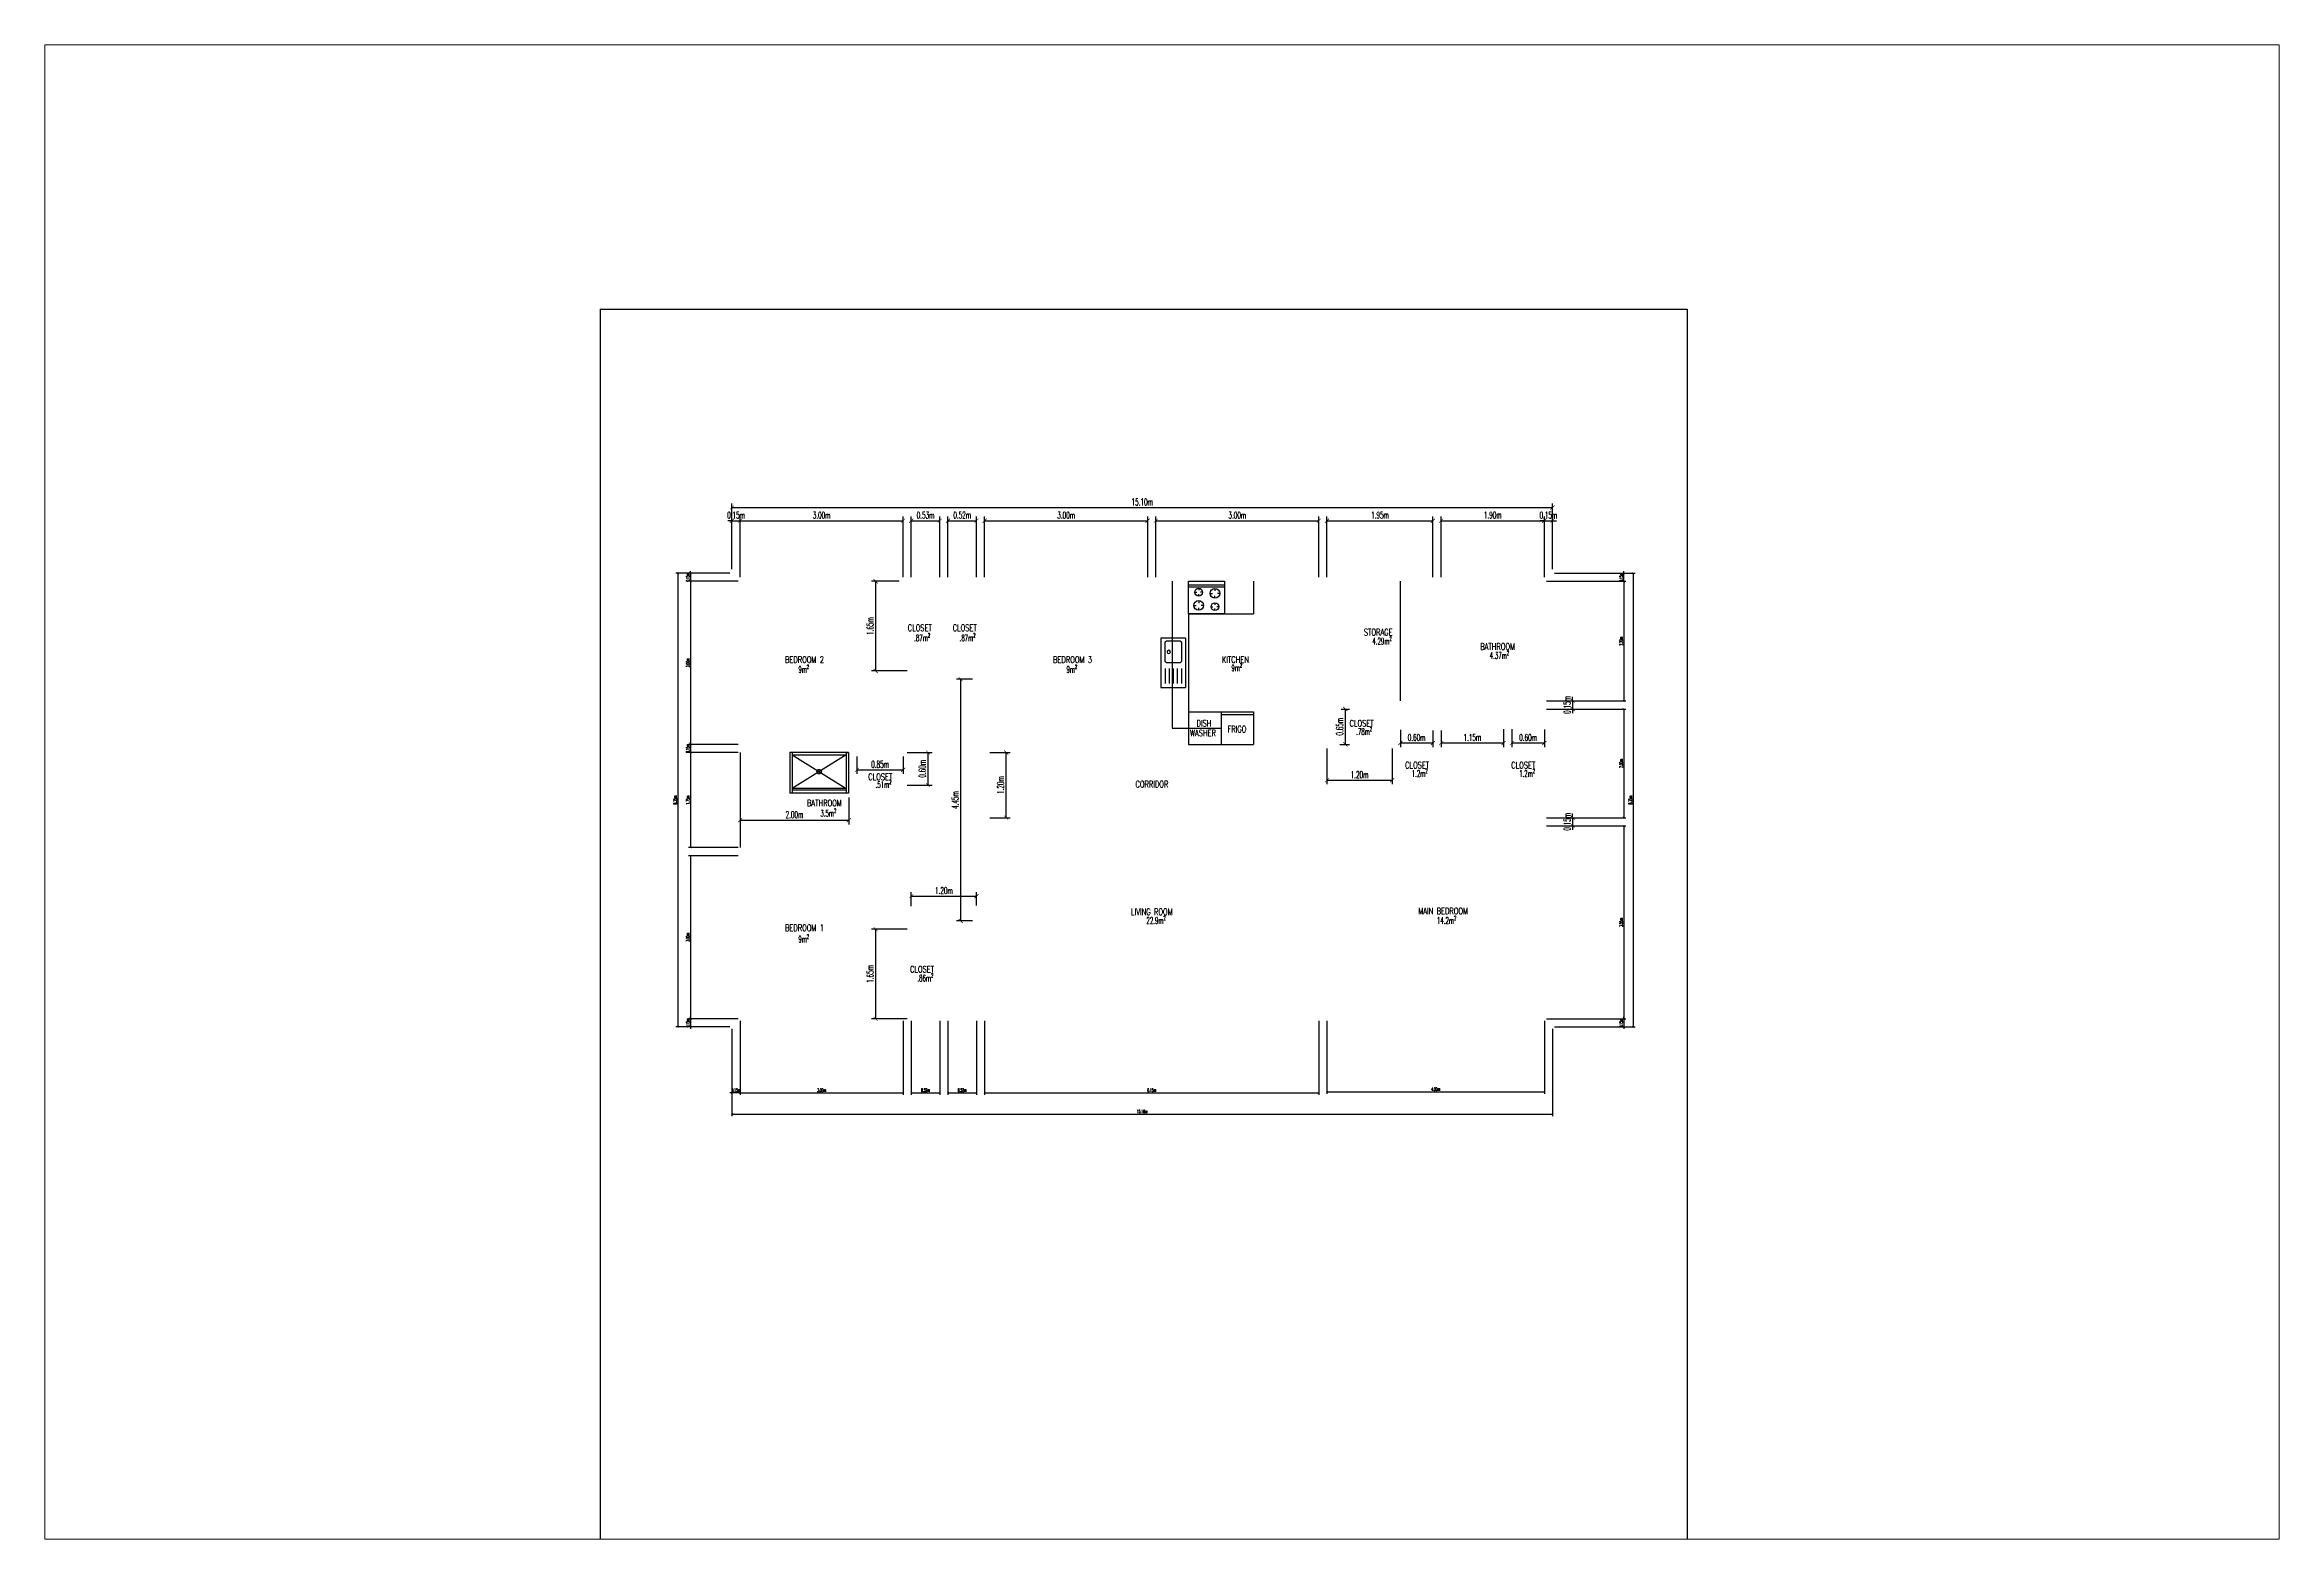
# Paper-space layout 'Work' of a CAD drawing. Header units: metres. Extents: x 0 to 822, y 4 to 554.
# The model-space entities are those that its viewports show. They can reach past a viewport. Long polylines and large blocks are cut down to what shows.
import ezdxf

# ---------------------------------------------------------------- set-up
doc = ezdxf.new("R2010")
doc.units = ezdxf.units.M
doc.header["$LTSCALE"] = 0.5
doc.linetypes.add('HIDDEN2', pattern=[4.7625, 3.175, -1.5875])
doc.layers.get('Defpoints').update_dxf_attribs({"color": 140})
for name, color, linetype, lineweight in [('A-Appl', 11, 'Continuous', 25), ('G-Anno-Dims', 151, 'Continuous', 25), ('P-Fixt', 131, 'Continuous', 25)]:
    doc.layers.add(name, color=color, linetype=linetype, lineweight=lineweight)
doc.layers.add('A-SKETCH', color=7, linetype='Continuous')
doc.styles.add('Annotative', font='romans.shx', dxfattribs={"width": 0.5})
doc.styles.add('Arch-Dim', font='romans.shx', dxfattribs={"width": 0.5})
doc.styles.get("Standard").update_dxf_attribs({"font": 'romans.shx', "width": 0.75})
doc.dimstyles.new('Annotative m', dxfattribs={"dimscale": 100, "dimtxt": 2.5, "dimasz": 1.5, "dimexe": 1.5, "dimexo": 1.5, "dimgap": 0.8, "dimtad": 1, "dimlfac": 0.001, "dimzin": 3, "dimdsep": 46, "dimtxsty": 'Arch-Dim', "dimblk": 'ARCHTICK', "dimcen": 2.5, "dimazin": 2, "dimtfac": 0.75, "dimtix": 1, "dimtmove": 2, "dimatfit": 3, "dimfxl": 1, "dimtolj": 1, "dimtzin": 0, "dimarcsym": 0})

psp = doc.layouts.new('Work')

msp = doc.modelspace()

# ---------------------------------------------------------------- texts
at = {"style": 'Annotative', "width": 0.75}
for s, p in [('CLOSET', (7859, 21500)), ('CLOSET', (8686, 21500)), ('STORAGE', (16253, 21420)), ('BEDROOM 2', (5600, 20916)), ('BEDROOM 3', (10533, 20916)), ('KITCHEN', (13639, 20916)), ('BATHROOM', (18393.944, 21156.004)), ('CLOSET', (15989, 19744.505)), ('CLOSET', (17011, 18974)), ('CLOSET', (18965, 18974)), ('CLOSET', (7132, 18760)), ('CORRIDOR', (12049, 18623)), ('BEDROOM 1', (5600, 15981)), ('LIVING ROOM', (11966, 16275)), ('MAIN BEDROOM', (17252, 16290)), ('CLOSET', (7901, 15218))]:
    msp.add_text(s, height=120, dxfattribs=at).set_placement(p)
at = {"width": 0.75}
msp.add_text('BATHROOM', height=120, dxfattribs=at).set_placement((6005.066, 18277.696))
at = {"char_height": 120, "attachment_point": 1, "style": 'Arch-Dim'}
for s, insert in [('.87m{\\H1.0833x;²}', (7978, 21444.495)), ('.87m{\\H1.0833x;²}', (8813, 21444.495)), ('4.29m{\\H1.0833x;²}', (16409, 21384.495)), ('4.37m{\\H1.0833x;²}', (18568.944, 21120.499)), ('9m{\\H1.0833x;²}', (5845, 20865.495)), ('9m{\\H1.0833x;²}', (10779, 20865.495)), ('9m{\\H1.0833x;²}', (13814, 20892)), ('.78m{\\H1.0833x;²}', (16111, 19721)), ('1.2m{\\H1.0833x;²}', (17133, 18950.495)), ('1.2m{\\H1.0833x;²}', (19110, 18950.495)), ('.51m{\\H1.0833x;²}', (7267, 18746.495)), ('3.5m{\\H1.0833x;²}', (6250.066, 18218.191)), ('22.9m{\\H1.0833x;²}', (12251, 16245.495)), ('14.2m{\\H1.0833x;²}', (17597, 16245.495)), ('9m{\\H1.0833x;²}', (5845, 15902.495)), ('.86m{\\H1.0833x;²}', (8036, 15186))]:
    msp.add_mtext_dynamic_manual_height_columns(s, width=234, gutter_width=1, heights=[0], dxfattribs=dict(at, insert=insert))
at = {"layer": 'A-Appl', "style": 'Annotative', "width": 0.75}
for s, p in [('DISH', (13173, 19745)), ('WASHER', (13052, 19566))]:
    msp.add_text(s, height=120, dxfattribs=at).set_placement(p)

# ---------------------------------------------------------------- blocks, each defined once
blk = doc.blocks.new('_ArchTick')
at = {"color": 0, "linetype": 'ByBlock', "const_width": 0.15}
blk.add_lwpolyline([(-0.5, -0.5), (0.5, 0.5)], dxfattribs=at)
blk = doc.blocks.new('*D9')
at = {"layer": 'Defpoints', "color": 0}
for p in [(18973.999511, 19771), (19573.999511, 19768), (18973.999511, 19441)]:
    blk.add_point(p, dxfattribs=at)
at = {"layer": 'G-Anno-Dims', "color": 0, "lineweight": -2}
for p, q in [((18973.999511, 19696), (18973.999511, 19366)), ((19573.999511, 19441), (18973.999511, 19441)), ((19573.999511, 19693), (19573.999511, 19366))]:
    blk.add_line(p, q, dxfattribs=at)
at = {"layer": 'G-Anno-Dims', "color": 0, "lineweight": -2, "xscale": 75, "yscale": 75, "zscale": 75, "rotation": 180}
blk.add_blockref('_ArchTick', (18973.999511, 19441), dxfattribs=at)
at = {"layer": 'G-Anno-Dims', "color": 0, "lineweight": -2, "xscale": 75, "yscale": 75, "zscale": 75}
blk.add_blockref('_ArchTick', (19573.999511, 19441), dxfattribs=at)
at = {"layer": 'G-Anno-Dims', "color": 0, "insert": (19273.999511, 19543.5), "char_height": 125, "attachment_point": 5, "style": 'Arch-Dim'}
blk.add_mtext('\\A1;0.60m', dxfattribs=at)
blk = doc.blocks.new('*D10')
at = {"layer": 'Defpoints', "color": 0}
for p in [(16923.999022, 19759), (17523.999022, 19749), (16923.999022, 19441)]:
    blk.add_point(p, dxfattribs=at)
at = {"layer": 'G-Anno-Dims', "color": 0, "lineweight": -2}
for p, q in [((16923.999022, 19684), (16923.999022, 19366)), ((17523.999022, 19441), (16923.999022, 19441)), ((17523.999022, 19674), (17523.999022, 19366))]:
    blk.add_line(p, q, dxfattribs=at)
at = {"layer": 'G-Anno-Dims', "color": 0, "lineweight": -2, "xscale": 75, "yscale": 75, "zscale": 75, "rotation": 180}
blk.add_blockref('_ArchTick', (16923.999022, 19441), dxfattribs=at)
at = {"layer": 'G-Anno-Dims', "color": 0, "lineweight": -2, "xscale": 75, "yscale": 75, "zscale": 75}
blk.add_blockref('_ArchTick', (17523.999022, 19441), dxfattribs=at)
at = {"layer": 'G-Anno-Dims', "color": 0, "insert": (17223.999022, 19543.5), "char_height": 125, "attachment_point": 5, "style": 'Arch-Dim'}
blk.add_mtext('\\A1;0.60m', dxfattribs=at)
blk = doc.blocks.new('*D11')
at = {"layer": 'Defpoints', "color": 0}
for p in [(17674, 19749), (18824, 19771), (17674, 19441)]:
    blk.add_point(p, dxfattribs=at)
at = {"layer": 'G-Anno-Dims', "color": 0, "lineweight": -2}
for p, q in [((17674, 19674), (17674, 19366)), ((18824, 19441), (17674, 19441)), ((18824, 19696), (18824, 19366))]:
    blk.add_line(p, q, dxfattribs=at)
at = {"layer": 'G-Anno-Dims', "color": 0, "lineweight": -2, "xscale": 75, "yscale": 75, "zscale": 75, "rotation": 180}
blk.add_blockref('_ArchTick', (17674, 19441), dxfattribs=at)
at = {"layer": 'G-Anno-Dims', "color": 0, "lineweight": -2, "xscale": 75, "yscale": 75, "zscale": 75}
blk.add_blockref('_ArchTick', (18824, 19441), dxfattribs=at)
at = {"layer": 'G-Anno-Dims', "color": 0, "insert": (18249, 19544), "char_height": 125, "attachment_point": 5, "style": 'Arch-Dim'}
blk.add_mtext('\\A1;1.15m', dxfattribs=at)
blk = doc.blocks.new('*D12')
at = {"layer": 'Defpoints', "color": 0}
for p in [(4774, 18517), (6774, 18517), (6774, 18020)]:
    blk.add_point(p, dxfattribs=at)
at = {"layer": 'G-Anno-Dims', "color": 0, "lineweight": -2}
for p, q in [((4774, 18442), (4774, 17945)), ((6774, 18442), (6774, 17945)), ((4774, 18020), (6774, 18020))]:
    blk.add_line(p, q, dxfattribs=at)
at = {"layer": 'G-Anno-Dims', "color": 0, "lineweight": -2, "xscale": 75, "yscale": 75, "zscale": 75, "rotation": 180}
blk.add_blockref('_ArchTick', (4774, 18020), dxfattribs=at)
at = {"layer": 'G-Anno-Dims', "color": 0, "lineweight": -2, "xscale": 75, "yscale": 75, "zscale": 75}
blk.add_blockref('_ArchTick', (6774, 18020), dxfattribs=at)
at = {"layer": 'G-Anno-Dims', "color": 0, "insert": (5774, 18122), "char_height": 125, "attachment_point": 5, "style": 'Arch-Dim'}
blk.add_mtext('\\A1;2.00m', dxfattribs=at)
blk = doc.blocks.new('*D13')
at = {"layer": 'Defpoints', "color": 0}
for p in [(6924, 19267), (7774, 19267), (7774, 18948)]:
    blk.add_point(p, dxfattribs=at)
at = {"layer": 'G-Anno-Dims', "color": 0, "lineweight": -2}
for p, q in [((6924, 19192), (6924, 18873)), ((6924, 18948), (7774, 18948)), ((7774, 19192), (7774, 18873))]:
    blk.add_line(p, q, dxfattribs=at)
at = {"layer": 'G-Anno-Dims', "color": 0, "lineweight": -2, "xscale": 75, "yscale": 75, "zscale": 75, "rotation": 180}
blk.add_blockref('_ArchTick', (6924, 18948), dxfattribs=at)
at = {"layer": 'G-Anno-Dims', "color": 0, "lineweight": -2, "xscale": 75, "yscale": 75, "zscale": 75}
blk.add_blockref('_ArchTick', (7774, 18948), dxfattribs=at)
at = {"layer": 'G-Anno-Dims', "color": 0, "insert": (7349, 19050), "char_height": 125, "attachment_point": 5, "style": 'Arch-Dim'}
blk.add_mtext('\\A1;0.85m', dxfattribs=at)
blk = doc.blocks.new('*D14')
at = {"layer": 'Defpoints', "color": 0}
for p in [(9124, 16624), (7924, 16367), (9124, 16378)]:
    blk.add_point(p, dxfattribs=at)
at = {"layer": 'G-Anno-Dims', "color": 0, "lineweight": -2}
for p, q in [((7924, 16442), (7924, 16699)), ((7924, 16624), (9124, 16624)), ((9124, 16453), (9124, 16699))]:
    blk.add_line(p, q, dxfattribs=at)
at = {"layer": 'G-Anno-Dims', "color": 0, "lineweight": -2, "xscale": 75, "yscale": 75, "zscale": 75, "rotation": 180}
blk.add_blockref('_ArchTick', (7924, 16624), dxfattribs=at)
at = {"layer": 'G-Anno-Dims', "color": 0, "lineweight": -2, "xscale": 75, "yscale": 75, "zscale": 75}
blk.add_blockref('_ArchTick', (9124, 16624), dxfattribs=at)
at = {"layer": 'G-Anno-Dims', "color": 0, "insert": (8524, 16727), "char_height": 125, "attachment_point": 5, "style": 'Arch-Dim'}
blk.add_mtext('\\A1;1.20m', dxfattribs=at)
blk = doc.blocks.new('*D15')
at = {"layer": 'Defpoints', "color": 0}
for p in [(7774, 22417), (7268, 20767), (7924, 20767)]:
    blk.add_point(p, dxfattribs=at)
at = {"layer": 'G-Anno-Dims', "color": 0, "lineweight": -2}
for p, q in [((7699, 22417), (7193, 22417)), ((7268, 22417), (7268, 20767)), ((7849, 20767), (7193, 20767))]:
    blk.add_line(p, q, dxfattribs=at)
at = {"layer": 'G-Anno-Dims', "color": 0, "lineweight": -2, "xscale": 75, "yscale": 75, "zscale": 75}
for p, rotation in [((7268, 22417), 90), ((7268, 20767), 270)]:
    blk.add_blockref('_ArchTick', p, dxfattribs=dict(at, rotation=rotation))
at = {"layer": 'G-Anno-Dims', "color": 0, "insert": (7165.5, 21592), "char_height": 125, "attachment_point": 5, "rotation": 90, "style": 'Arch-Dim'}
blk.add_mtext('\\A1;1.65m', dxfattribs=at)
blk = doc.blocks.new('*D16')
at = {"layer": 'Defpoints', "color": 0}
for p in [(9123.999511, 20617), (8832, 16167), (9123.999511, 16167)]:
    blk.add_point(p, dxfattribs=at)
at = {"layer": 'G-Anno-Dims', "color": 0, "lineweight": -2}
for p, q in [((9048.999511, 20617), (8757, 20617)), ((8832, 20617), (8832, 16167)), ((9048.999511, 16167), (8757, 16167))]:
    blk.add_line(p, q, dxfattribs=at)
at = {"layer": 'G-Anno-Dims', "color": 0, "lineweight": -2, "xscale": 75, "yscale": 75, "zscale": 75}
for p, rotation in [((8832, 20617), 90), ((8832, 16167), 270)]:
    blk.add_blockref('_ArchTick', p, dxfattribs=dict(at, rotation=rotation))
at = {"layer": 'G-Anno-Dims', "color": 0, "insert": (8729.5, 18392), "char_height": 125, "attachment_point": 5, "rotation": 90, "style": 'Arch-Dim'}
blk.add_mtext('\\A1;4.45m', dxfattribs=at)
blk = doc.blocks.new('*D17')
at = {"layer": 'Defpoints', "color": 0}
for p in [(7924, 16017), (7268, 14367), (7924, 14367)]:
    blk.add_point(p, dxfattribs=at)
at = {"layer": 'G-Anno-Dims', "color": 0, "lineweight": -2}
for p, q in [((7849, 16017), (7193, 16017)), ((7268, 16017), (7268, 14367)), ((7849, 14367), (7193, 14367))]:
    blk.add_line(p, q, dxfattribs=at)
at = {"layer": 'G-Anno-Dims', "color": 0, "lineweight": -2, "xscale": 75, "yscale": 75, "zscale": 75}
for p, rotation in [((7268, 16017), 90), ((7268, 14367), 270)]:
    blk.add_blockref('_ArchTick', p, dxfattribs=dict(at, rotation=rotation))
at = {"layer": 'G-Anno-Dims', "color": 0, "insert": (7165.5, 15192), "char_height": 125, "attachment_point": 5, "rotation": 90, "style": 'Arch-Dim'}
blk.add_mtext('\\A1;1.65m', dxfattribs=at)
blk = doc.blocks.new('*D18')
at = {"layer": 'Defpoints', "color": 0}
for p in [(7774, 19267), (7774, 18667), (8231, 18667)]:
    blk.add_point(p, dxfattribs=at)
at = {"layer": 'G-Anno-Dims', "color": 0, "lineweight": -2}
for p, q in [((7849, 19267), (8306, 19267)), ((8231, 19267), (8231, 18667)), ((7849, 18667), (8306, 18667))]:
    blk.add_line(p, q, dxfattribs=at)
at = {"layer": 'G-Anno-Dims', "color": 0, "lineweight": -2, "xscale": 75, "yscale": 75, "zscale": 75}
for p, rotation in [((8231, 19267), 90), ((8231, 18667), 270)]:
    blk.add_blockref('_ArchTick', p, dxfattribs=dict(at, rotation=rotation))
at = {"layer": 'G-Anno-Dims', "color": 0, "insert": (8128, 18967), "char_height": 125, "attachment_point": 5, "rotation": 90, "style": 'Arch-Dim'}
blk.add_mtext('\\A1;0.60m', dxfattribs=at)
blk = doc.blocks.new('*D19')
at = {"layer": 'Defpoints', "color": 0}
for p in [(15760, 20067), (15736, 19417), (15911, 19417)]:
    blk.add_point(p, dxfattribs=at)
at = {"layer": 'G-Anno-Dims', "color": 0, "lineweight": -2}
for p, q in [((15835, 20067), (15986, 20067)), ((15911, 20067), (15911, 19417)), ((15811, 19417), (15986, 19417))]:
    blk.add_line(p, q, dxfattribs=at)
at = {"layer": 'G-Anno-Dims', "color": 0, "lineweight": -2, "xscale": 75, "yscale": 75, "zscale": 75}
for p, rotation in [((15911, 20067), 90), ((15911, 19417), 270)]:
    blk.add_blockref('_ArchTick', p, dxfattribs=dict(at, rotation=rotation))
at = {"layer": 'G-Anno-Dims', "color": 0, "insert": (15808, 19742), "char_height": 125, "attachment_point": 5, "rotation": 90, "style": 'Arch-Dim'}
blk.add_mtext('\\A1;0.65m', dxfattribs=at)
blk = doc.blocks.new('*D20')
at = {"layer": 'Defpoints', "color": 0}
for p in [(15574, 19417), (16774, 19417), (16774, 18758)]:
    blk.add_point(p, dxfattribs=at)
at = {"layer": 'G-Anno-Dims', "color": 0, "lineweight": -2}
for p, q in [((15574, 19342), (15574, 18683)), ((16774, 19342), (16774, 18683)), ((15574, 18758), (16774, 18758))]:
    blk.add_line(p, q, dxfattribs=at)
at = {"layer": 'G-Anno-Dims', "color": 0, "lineweight": -2, "xscale": 75, "yscale": 75, "zscale": 75, "rotation": 180}
blk.add_blockref('_ArchTick', (15574, 18758), dxfattribs=at)
at = {"layer": 'G-Anno-Dims', "color": 0, "lineweight": -2, "xscale": 75, "yscale": 75, "zscale": 75}
blk.add_blockref('_ArchTick', (16774, 18758), dxfattribs=at)
at = {"layer": 'G-Anno-Dims', "color": 0, "insert": (16174, 18860), "char_height": 125, "attachment_point": 5, "style": 'Arch-Dim'}
blk.add_mtext('\\A1;1.20m', dxfattribs=at)
blk = doc.blocks.new('*D21')
at = {"layer": 'Defpoints', "color": 0}
for p in [(9295, 19267), (9670, 19267), (9295, 18067)]:
    blk.add_point(p, dxfattribs=at)
at = {"layer": 'G-Anno-Dims', "color": 0, "lineweight": -2}
for p, q in [((9370, 19267), (9745, 19267)), ((9670, 18067), (9670, 19267)), ((9370, 18067), (9745, 18067))]:
    blk.add_line(p, q, dxfattribs=at)
at = {"layer": 'G-Anno-Dims', "color": 0, "lineweight": -2, "xscale": 75, "yscale": 75, "zscale": 75}
for p, rotation in [((9670, 19267), 90), ((9670, 18067), 270)]:
    blk.add_blockref('_ArchTick', p, dxfattribs=dict(at, rotation=rotation))
at = {"layer": 'G-Anno-Dims', "color": 0, "insert": (9567, 18667), "char_height": 125, "attachment_point": 5, "rotation": 90, "style": 'Arch-Dim'}
blk.add_mtext('\\A1;1.20m', dxfattribs=at)
blk = doc.blocks.new('*D22')
at = {"layer": 'Defpoints', "color": 0}
for p in [(19724, 23774), (4624, 22567), (19724, 22567)]:
    blk.add_point(p, dxfattribs=at)
at = {"layer": 'G-Anno-Dims', "color": 0, "lineweight": -2}
for p, q in [((4624, 22642), (4624, 23849)), ((4624, 23774), (19724, 23774)), ((19724, 22642), (19724, 23849))]:
    blk.add_line(p, q, dxfattribs=at)
at = {"layer": 'G-Anno-Dims', "color": 0, "lineweight": -2, "xscale": 75, "yscale": 75, "zscale": 75, "rotation": 180}
blk.add_blockref('_ArchTick', (4624, 23774), dxfattribs=at)
at = {"layer": 'G-Anno-Dims', "color": 0, "lineweight": -2, "xscale": 75, "yscale": 75, "zscale": 75}
blk.add_blockref('_ArchTick', (19724, 23774), dxfattribs=at)
at = {"layer": 'G-Anno-Dims', "color": 0, "insert": (12174, 23877), "char_height": 125, "attachment_point": 5, "style": 'Arch-Dim'}
blk.add_mtext('\\A1;15.10m', dxfattribs=at)
blk = doc.blocks.new('*D23')
at = {"layer": 'Defpoints', "color": 0}
for p in [(4774, 23532), (4624, 22567), (4774, 22417)]:
    blk.add_point(p, dxfattribs=at)
at = {"layer": 'G-Anno-Dims', "color": 0, "lineweight": -2}
for p, q in [((4624, 23532), (4549, 23532)), ((4624, 22642), (4624, 23607)), ((4624, 23532), (4774, 23532)), ((4774, 22492), (4774, 23607)), ((4774, 23532), (4849, 23532))]:
    blk.add_line(p, q, dxfattribs=at)
at = {"layer": 'G-Anno-Dims', "color": 0, "lineweight": -2, "xscale": 75, "yscale": 75, "zscale": 75}
blk.add_blockref('_ArchTick', (4624, 23532), dxfattribs=at)
at = {"layer": 'G-Anno-Dims', "color": 0, "lineweight": -2, "xscale": 75, "yscale": 75, "zscale": 75, "rotation": 180}
blk.add_blockref('_ArchTick', (4774, 23532), dxfattribs=at)
at = {"layer": 'G-Anno-Dims', "color": 0, "insert": (4699, 23634.5), "char_height": 125, "attachment_point": 5, "style": 'Arch-Dim'}
blk.add_mtext('\\A1;0.15m', dxfattribs=at)
blk = doc.blocks.new('*D24')
at = {"layer": 'Defpoints', "color": 0}
for p in [(7774, 23532), (4774, 22417), (7774, 22417)]:
    blk.add_point(p, dxfattribs=at)
at = {"layer": 'G-Anno-Dims', "color": 0, "lineweight": -2}
for p, q in [((4774, 22492), (4774, 23607)), ((4774, 23532), (7774, 23532)), ((7774, 22492), (7774, 23607))]:
    blk.add_line(p, q, dxfattribs=at)
at = {"layer": 'G-Anno-Dims', "color": 0, "lineweight": -2, "xscale": 75, "yscale": 75, "zscale": 75, "rotation": 180}
blk.add_blockref('_ArchTick', (4774, 23532), dxfattribs=at)
at = {"layer": 'G-Anno-Dims', "color": 0, "lineweight": -2, "xscale": 75, "yscale": 75, "zscale": 75}
blk.add_blockref('_ArchTick', (7774, 23532), dxfattribs=at)
at = {"layer": 'G-Anno-Dims', "color": 0, "insert": (6274, 23634.5), "char_height": 125, "attachment_point": 5, "style": 'Arch-Dim'}
blk.add_mtext('\\A1;3.00m', dxfattribs=at)
blk = doc.blocks.new('*D25')
at = {"layer": 'Defpoints', "color": 0}
for p in [(8449, 23532), (7924, 22417), (8449, 22417)]:
    blk.add_point(p, dxfattribs=at)
at = {"layer": 'G-Anno-Dims', "color": 0, "lineweight": -2}
for p, q in [((7924, 22492), (7924, 23607)), ((7924, 23532), (8449, 23532)), ((8449, 22492), (8449, 23607))]:
    blk.add_line(p, q, dxfattribs=at)
at = {"layer": 'G-Anno-Dims', "color": 0, "lineweight": -2, "xscale": 75, "yscale": 75, "zscale": 75, "rotation": 180}
blk.add_blockref('_ArchTick', (7924, 23532), dxfattribs=at)
at = {"layer": 'G-Anno-Dims', "color": 0, "lineweight": -2, "xscale": 75, "yscale": 75, "zscale": 75}
blk.add_blockref('_ArchTick', (8449, 23532), dxfattribs=at)
at = {"layer": 'G-Anno-Dims', "color": 0, "insert": (8186.5, 23634.5), "char_height": 125, "attachment_point": 5, "style": 'Arch-Dim'}
blk.add_mtext('\\A1;0.53m', dxfattribs=at)
blk = doc.blocks.new('*D26')
at = {"layer": 'Defpoints', "color": 0}
for p in [(9124, 23532), (8599, 22417), (9124, 22417)]:
    blk.add_point(p, dxfattribs=at)
at = {"layer": 'G-Anno-Dims', "color": 0, "lineweight": -2}
for p, q in [((8599, 22492), (8599, 23607)), ((8599, 23532), (9124, 23532)), ((9124, 22492), (9124, 23607))]:
    blk.add_line(p, q, dxfattribs=at)
at = {"layer": 'G-Anno-Dims', "color": 0, "lineweight": -2, "xscale": 75, "yscale": 75, "zscale": 75, "rotation": 180}
blk.add_blockref('_ArchTick', (8599, 23532), dxfattribs=at)
at = {"layer": 'G-Anno-Dims', "color": 0, "lineweight": -2, "xscale": 75, "yscale": 75, "zscale": 75}
blk.add_blockref('_ArchTick', (9124, 23532), dxfattribs=at)
at = {"layer": 'G-Anno-Dims', "color": 0, "insert": (8861, 23635), "char_height": 125, "attachment_point": 5, "style": 'Arch-Dim'}
blk.add_mtext('\\A1;0.52m', dxfattribs=at)
blk = doc.blocks.new('*D27')
at = {"layer": 'Defpoints', "color": 0}
for p in [(12273.999511, 23532), (9273.999511, 22417), (12273.999511, 22417)]:
    blk.add_point(p, dxfattribs=at)
at = {"layer": 'G-Anno-Dims', "color": 0, "lineweight": -2}
for p, q in [((9273.999511, 22492), (9273.999511, 23607)), ((9273.999511, 23532), (12273.999511, 23532)), ((12273.999511, 22492), (12273.999511, 23607))]:
    blk.add_line(p, q, dxfattribs=at)
at = {"layer": 'G-Anno-Dims', "color": 0, "lineweight": -2, "xscale": 75, "yscale": 75, "zscale": 75, "rotation": 180}
blk.add_blockref('_ArchTick', (9273.999511, 23532), dxfattribs=at)
at = {"layer": 'G-Anno-Dims', "color": 0, "lineweight": -2, "xscale": 75, "yscale": 75, "zscale": 75}
blk.add_blockref('_ArchTick', (12273.999511, 23532), dxfattribs=at)
at = {"layer": 'G-Anno-Dims', "color": 0, "insert": (10773.999511, 23634.5), "char_height": 125, "attachment_point": 5, "style": 'Arch-Dim'}
blk.add_mtext('\\A1;3.00m', dxfattribs=at)
blk = doc.blocks.new('*D28')
at = {"layer": 'Defpoints', "color": 0}
for p in [(15423.999511, 23532), (12423.999511, 22417), (15423.999511, 22417)]:
    blk.add_point(p, dxfattribs=at)
at = {"layer": 'G-Anno-Dims', "color": 0, "lineweight": -2}
for p, q in [((12423.999511, 22492), (12423.999511, 23607)), ((12423.999511, 23532), (15423.999511, 23532)), ((15423.999511, 22492), (15423.999511, 23607))]:
    blk.add_line(p, q, dxfattribs=at)
at = {"layer": 'G-Anno-Dims', "color": 0, "lineweight": -2, "xscale": 75, "yscale": 75, "zscale": 75, "rotation": 180}
blk.add_blockref('_ArchTick', (12423.999511, 23532), dxfattribs=at)
at = {"layer": 'G-Anno-Dims', "color": 0, "lineweight": -2, "xscale": 75, "yscale": 75, "zscale": 75}
blk.add_blockref('_ArchTick', (15423.999511, 23532), dxfattribs=at)
at = {"layer": 'G-Anno-Dims', "color": 0, "insert": (13923.999511, 23634.5), "char_height": 125, "attachment_point": 5, "style": 'Arch-Dim'}
blk.add_mtext('\\A1;3.00m', dxfattribs=at)
blk = doc.blocks.new('*D29')
at = {"layer": 'Defpoints', "color": 0}
for p in [(17524, 23532), (15574, 22417), (17524, 22417)]:
    blk.add_point(p, dxfattribs=at)
at = {"layer": 'G-Anno-Dims', "color": 0, "lineweight": -2}
for p, q in [((15574, 22492), (15574, 23607)), ((15574, 23532), (17524, 23532)), ((17524, 22492), (17524, 23607))]:
    blk.add_line(p, q, dxfattribs=at)
at = {"layer": 'G-Anno-Dims', "color": 0, "lineweight": -2, "xscale": 75, "yscale": 75, "zscale": 75, "rotation": 180}
blk.add_blockref('_ArchTick', (15574, 23532), dxfattribs=at)
at = {"layer": 'G-Anno-Dims', "color": 0, "lineweight": -2, "xscale": 75, "yscale": 75, "zscale": 75}
blk.add_blockref('_ArchTick', (17524, 23532), dxfattribs=at)
at = {"layer": 'G-Anno-Dims', "color": 0, "insert": (16549, 23635), "char_height": 125, "attachment_point": 5, "style": 'Arch-Dim'}
blk.add_mtext('\\A1;1.95m', dxfattribs=at)
blk = doc.blocks.new('*D30')
at = {"layer": 'Defpoints', "color": 0}
for p in [(19574, 23532), (17674, 22417), (19574, 22417)]:
    blk.add_point(p, dxfattribs=at)
at = {"layer": 'G-Anno-Dims', "color": 0, "lineweight": -2}
for p, q in [((17674, 22492), (17674, 23607)), ((17674, 23532), (19574, 23532)), ((19574, 22492), (19574, 23607))]:
    blk.add_line(p, q, dxfattribs=at)
at = {"layer": 'G-Anno-Dims', "color": 0, "lineweight": -2, "xscale": 75, "yscale": 75, "zscale": 75, "rotation": 180}
blk.add_blockref('_ArchTick', (17674, 23532), dxfattribs=at)
at = {"layer": 'G-Anno-Dims', "color": 0, "lineweight": -2, "xscale": 75, "yscale": 75, "zscale": 75}
blk.add_blockref('_ArchTick', (19574, 23532), dxfattribs=at)
at = {"layer": 'G-Anno-Dims', "color": 0, "insert": (18624, 23635), "char_height": 125, "attachment_point": 5, "style": 'Arch-Dim'}
blk.add_mtext('\\A1;1.90m', dxfattribs=at)
blk = doc.blocks.new('*D31')
at = {"layer": 'Defpoints', "color": 0}
for p in [(19723.999511, 23532), (19573.999511, 22417), (19723.999511, 22567)]:
    blk.add_point(p, dxfattribs=at)
at = {"layer": 'G-Anno-Dims', "color": 0, "lineweight": -2}
for p, q in [((19573.999511, 23532), (19498.999511, 23532)), ((19573.999511, 22492), (19573.999511, 23607)), ((19573.999511, 23532), (19723.999511, 23532)), ((19723.999511, 22642), (19723.999511, 23607)), ((19723.999511, 23532), (19798.999511, 23532))]:
    blk.add_line(p, q, dxfattribs=at)
at = {"layer": 'G-Anno-Dims', "color": 0, "lineweight": -2, "xscale": 75, "yscale": 75, "zscale": 75}
blk.add_blockref('_ArchTick', (19573.999511, 23532), dxfattribs=at)
at = {"layer": 'G-Anno-Dims', "color": 0, "lineweight": -2, "xscale": 75, "yscale": 75, "zscale": 75, "rotation": 180}
blk.add_blockref('_ArchTick', (19723.999511, 23532), dxfattribs=at)
at = {"layer": 'G-Anno-Dims', "color": 0, "insert": (19648.999511, 23634.5), "char_height": 125, "attachment_point": 5, "style": 'Arch-Dim'}
blk.add_mtext('\\A1;0.15m', dxfattribs=at)
blk = doc.blocks.new('*D32')
at = {"layer": 'Defpoints', "color": 0}
for p in [(4624, 22567), (3630, 14217), (4624, 14217)]:
    blk.add_point(p, dxfattribs=at)
at = {"layer": 'G-Anno-Dims', "color": 0, "lineweight": -2}
for p, q in [((4586.5, 22567), (3592.5, 22567)), ((3630, 22567), (3630, 14217)), ((4586.5, 14217), (3592.5, 14217))]:
    blk.add_line(p, q, dxfattribs=at)
at = {"layer": 'G-Anno-Dims', "color": 0, "lineweight": -2, "xscale": 37.5, "yscale": 37.5, "zscale": 37.5}
for p, rotation in [((3630, 22567), 90), ((3630, 14217), 270)]:
    blk.add_blockref('_ArchTick', p, dxfattribs=dict(at, rotation=rotation))
at = {"layer": 'G-Anno-Dims', "color": 0, "insert": (3578.75, 18392), "char_height": 62.5, "attachment_point": 5, "rotation": 90, "style": 'Arch-Dim'}
blk.add_mtext('\\A1;8.35m', dxfattribs=at)
blk = doc.blocks.new('*D33')
at = {"layer": 'Defpoints', "color": 0}
for p in [(3861, 22417), (4624, 22567), (4774, 22417)]:
    blk.add_point(p, dxfattribs=at)
at = {"layer": 'G-Anno-Dims', "color": 0, "lineweight": -2}
for p, q in [((4586.5, 22567), (3823.5, 22567)), ((4736.5, 22417), (3823.5, 22417)), ((3861, 22567), (3861, 22604.5)), ((3861, 22567), (3861, 22417)), ((3861, 22417), (3861, 22379.5))]:
    blk.add_line(p, q, dxfattribs=at)
at = {"layer": 'G-Anno-Dims', "color": 0, "lineweight": -2, "xscale": 37.5, "yscale": 37.5, "zscale": 37.5}
for p, rotation in [((3861, 22567), 270), ((3861, 22417), 90)]:
    blk.add_blockref('_ArchTick', p, dxfattribs=dict(at, rotation=rotation))
at = {"layer": 'G-Anno-Dims', "color": 0, "insert": (3809.75, 22492), "char_height": 62.5, "attachment_point": 5, "rotation": 90, "style": 'Arch-Dim'}
blk.add_mtext('\\A1;0.15m', dxfattribs=at)
blk = doc.blocks.new('*D34')
at = {"layer": 'Defpoints', "color": 0}
for p in [(4774, 22417), (3861, 19417), (4774, 19417)]:
    blk.add_point(p, dxfattribs=at)
at = {"layer": 'G-Anno-Dims', "color": 0, "lineweight": -2}
for p, q in [((4736.5, 22417), (3823.5, 22417)), ((3861, 22417), (3861, 19417)), ((4736.5, 19417), (3823.5, 19417))]:
    blk.add_line(p, q, dxfattribs=at)
at = {"layer": 'G-Anno-Dims', "color": 0, "lineweight": -2, "xscale": 37.5, "yscale": 37.5, "zscale": 37.5}
for p, rotation in [((3861, 22417), 90), ((3861, 19417), 270)]:
    blk.add_blockref('_ArchTick', p, dxfattribs=dict(at, rotation=rotation))
at = {"layer": 'G-Anno-Dims', "color": 0, "insert": (3809.75, 20917), "char_height": 62.5, "attachment_point": 5, "rotation": 90, "style": 'Arch-Dim'}
blk.add_mtext('\\A1;3.00m', dxfattribs=at)
blk = doc.blocks.new('*D35')
at = {"layer": 'Defpoints', "color": 0}
for p in [(4774, 19417), (3861, 19267), (4774, 19267)]:
    blk.add_point(p, dxfattribs=at)
at = {"layer": 'G-Anno-Dims', "color": 0, "lineweight": -2}
for p, q in [((4736.5, 19417), (3823.5, 19417)), ((3861, 19417), (3861, 19454.5)), ((3861, 19417), (3861, 19267)), ((4736.5, 19267), (3823.5, 19267)), ((3861, 19267), (3861, 19229.5))]:
    blk.add_line(p, q, dxfattribs=at)
at = {"layer": 'G-Anno-Dims', "color": 0, "lineweight": -2, "xscale": 37.5, "yscale": 37.5, "zscale": 37.5}
for p, rotation in [((3861, 19417), 270), ((3861, 19267), 90)]:
    blk.add_blockref('_ArchTick', p, dxfattribs=dict(at, rotation=rotation))
at = {"layer": 'G-Anno-Dims', "color": 0, "insert": (3809.75, 19342), "char_height": 62.5, "attachment_point": 5, "rotation": 90, "style": 'Arch-Dim'}
blk.add_mtext('\\A1;0.15m', dxfattribs=at)
blk = doc.blocks.new('*D36')
at = {"layer": 'Defpoints', "color": 0}
for p in [(4774, 19267), (3861, 17517), (4774, 17517)]:
    blk.add_point(p, dxfattribs=at)
at = {"layer": 'G-Anno-Dims', "color": 0, "lineweight": -2}
for p, q in [((4736.5, 19267), (3823.5, 19267)), ((3861, 19267), (3861, 17517)), ((4736.5, 17517), (3823.5, 17517))]:
    blk.add_line(p, q, dxfattribs=at)
at = {"layer": 'G-Anno-Dims', "color": 0, "lineweight": -2, "xscale": 37.5, "yscale": 37.5, "zscale": 37.5}
for p, rotation in [((3861, 19267), 90), ((3861, 17517), 270)]:
    blk.add_blockref('_ArchTick', p, dxfattribs=dict(at, rotation=rotation))
at = {"layer": 'G-Anno-Dims', "color": 0, "insert": (3809.75, 18392), "char_height": 62.5, "attachment_point": 5, "rotation": 90, "style": 'Arch-Dim'}
blk.add_mtext('\\A1;1.75m', dxfattribs=at)
blk = doc.blocks.new('*D37')
at = {"layer": 'Defpoints', "color": 0}
for p in [(4774, 17367), (3861, 14367), (4774, 14367)]:
    blk.add_point(p, dxfattribs=at)
at = {"layer": 'G-Anno-Dims', "color": 0, "lineweight": -2}
for p, q in [((4736.5, 17367), (3823.5, 17367)), ((3861, 17367), (3861, 14367)), ((4736.5, 14367), (3823.5, 14367))]:
    blk.add_line(p, q, dxfattribs=at)
at = {"layer": 'G-Anno-Dims', "color": 0, "lineweight": -2, "xscale": 37.5, "yscale": 37.5, "zscale": 37.5}
for p, rotation in [((3861, 17367), 90), ((3861, 14367), 270)]:
    blk.add_blockref('_ArchTick', p, dxfattribs=dict(at, rotation=rotation))
at = {"layer": 'G-Anno-Dims', "color": 0, "insert": (3809.75, 15867), "char_height": 62.5, "attachment_point": 5, "rotation": 90, "style": 'Arch-Dim'}
blk.add_mtext('\\A1;3.00m', dxfattribs=at)
blk = doc.blocks.new('*D38')
at = {"layer": 'Defpoints', "color": 0}
for p in [(3861, 14217), (4624, 14217), (4774, 14367)]:
    blk.add_point(p, dxfattribs=at)
at = {"layer": 'G-Anno-Dims', "color": 0, "lineweight": -2}
for p, q in [((3861, 14367), (3861, 14404.5)), ((4736.5, 14367), (3823.5, 14367)), ((4586.5, 14217), (3823.5, 14217)), ((3861, 14367), (3861, 14217)), ((3861, 14217), (3861, 14179.5))]:
    blk.add_line(p, q, dxfattribs=at)
at = {"layer": 'G-Anno-Dims', "color": 0, "lineweight": -2, "xscale": 37.5, "yscale": 37.5, "zscale": 37.5}
for p, rotation in [((3861, 14367), 270), ((3861, 14217), 90)]:
    blk.add_blockref('_ArchTick', p, dxfattribs=dict(at, rotation=rotation))
at = {"layer": 'G-Anno-Dims', "color": 0, "insert": (3809.75, 14292), "char_height": 62.5, "attachment_point": 5, "rotation": 90, "style": 'Arch-Dim'}
blk.add_mtext('\\A1;0.15m', dxfattribs=at)
blk = doc.blocks.new('*D39')
at = {"layer": 'Defpoints', "color": 0}
for p in [(4624, 14217), (19724, 14217), (19724, 12612)]:
    blk.add_point(p, dxfattribs=at)
at = {"layer": 'G-Anno-Dims', "color": 0, "lineweight": -2}
for p, q in [((4624, 14180), (4624, 12575)), ((19724, 14180), (19724, 12575)), ((4624, 12612), (19724, 12612))]:
    blk.add_line(p, q, dxfattribs=at)
at = {"layer": 'G-Anno-Dims', "color": 0, "lineweight": -2, "xscale": 37.5, "yscale": 37.5, "zscale": 37.5, "rotation": 180}
blk.add_blockref('_ArchTick', (4624, 12612), dxfattribs=at)
at = {"layer": 'G-Anno-Dims', "color": 0, "lineweight": -2, "xscale": 37.5, "yscale": 37.5, "zscale": 37.5}
blk.add_blockref('_ArchTick', (19724, 12612), dxfattribs=at)
at = {"layer": 'G-Anno-Dims', "color": 0, "insert": (12174, 12663), "char_height": 62.5, "attachment_point": 5, "style": 'Arch-Dim'}
blk.add_mtext('\\A1;15.10m', dxfattribs=at)
blk = doc.blocks.new('*D40')
at = {"layer": 'Defpoints', "color": 0}
for p in [(4624, 14217), (4774, 14367), (4624, 13003)]:
    blk.add_point(p, dxfattribs=at)
at = {"layer": 'G-Anno-Dims', "color": 0, "lineweight": -2}
for p, q in [((4624, 14179.5), (4624, 12965.5)), ((4774, 14329.5), (4774, 12965.5)), ((4624, 13003), (4586.5, 13003)), ((4774, 13003), (4624, 13003)), ((4774, 13003), (4811.5, 13003))]:
    blk.add_line(p, q, dxfattribs=at)
at = {"layer": 'G-Anno-Dims', "color": 0, "lineweight": -2, "xscale": 37.5, "yscale": 37.5, "zscale": 37.5}
blk.add_blockref('_ArchTick', (4624, 13003), dxfattribs=at)
at = {"layer": 'G-Anno-Dims', "color": 0, "lineweight": -2, "xscale": 37.5, "yscale": 37.5, "zscale": 37.5, "rotation": 180}
blk.add_blockref('_ArchTick', (4774, 13003), dxfattribs=at)
at = {"layer": 'G-Anno-Dims', "color": 0, "insert": (4699, 13054.25), "char_height": 62.5, "attachment_point": 5, "style": 'Arch-Dim'}
blk.add_mtext('\\A1;0.15m', dxfattribs=at)
blk = doc.blocks.new('*D41')
at = {"layer": 'Defpoints', "color": 0}
for p in [(4774, 14367), (7774, 14367), (7774, 13003)]:
    blk.add_point(p, dxfattribs=at)
at = {"layer": 'G-Anno-Dims', "color": 0, "lineweight": -2}
for p, q in [((4774, 14329.5), (4774, 12965.5)), ((7774, 14329.5), (7774, 12965.5)), ((4774, 13003), (7774, 13003))]:
    blk.add_line(p, q, dxfattribs=at)
at = {"layer": 'G-Anno-Dims', "color": 0, "lineweight": -2, "xscale": 37.5, "yscale": 37.5, "zscale": 37.5, "rotation": 180}
blk.add_blockref('_ArchTick', (4774, 13003), dxfattribs=at)
at = {"layer": 'G-Anno-Dims', "color": 0, "lineweight": -2, "xscale": 37.5, "yscale": 37.5, "zscale": 37.5}
blk.add_blockref('_ArchTick', (7774, 13003), dxfattribs=at)
at = {"layer": 'G-Anno-Dims', "color": 0, "insert": (6274, 13054.25), "char_height": 62.5, "attachment_point": 5, "style": 'Arch-Dim'}
blk.add_mtext('\\A1;3.00m', dxfattribs=at)
blk = doc.blocks.new('*D42')
at = {"layer": 'Defpoints', "color": 0}
for p in [(7924, 14367), (8449, 14367), (8449, 13003)]:
    blk.add_point(p, dxfattribs=at)
at = {"layer": 'G-Anno-Dims', "color": 0, "lineweight": -2}
for p, q in [((7924, 14330), (7924, 12966)), ((8449, 14330), (8449, 12966)), ((7924, 13003), (8449, 13003))]:
    blk.add_line(p, q, dxfattribs=at)
at = {"layer": 'G-Anno-Dims', "color": 0, "lineweight": -2, "xscale": 37.5, "yscale": 37.5, "zscale": 37.5, "rotation": 180}
blk.add_blockref('_ArchTick', (7924, 13003), dxfattribs=at)
at = {"layer": 'G-Anno-Dims', "color": 0, "lineweight": -2, "xscale": 37.5, "yscale": 37.5, "zscale": 37.5}
blk.add_blockref('_ArchTick', (8449, 13003), dxfattribs=at)
at = {"layer": 'G-Anno-Dims', "color": 0, "insert": (8186, 13054), "char_height": 62.5, "attachment_point": 5, "style": 'Arch-Dim'}
blk.add_mtext('\\A1;0.52m', dxfattribs=at)
blk = doc.blocks.new('*D43')
at = {"layer": 'Defpoints', "color": 0}
for p in [(8599, 14367), (9124, 14367), (9124, 13003)]:
    blk.add_point(p, dxfattribs=at)
at = {"layer": 'G-Anno-Dims', "color": 0, "lineweight": -2}
for p, q in [((8599, 14330), (8599, 12966)), ((9124, 14330), (9124, 12966)), ((8599, 13003), (9124, 13003))]:
    blk.add_line(p, q, dxfattribs=at)
at = {"layer": 'G-Anno-Dims', "color": 0, "lineweight": -2, "xscale": 37.5, "yscale": 37.5, "zscale": 37.5, "rotation": 180}
blk.add_blockref('_ArchTick', (8599, 13003), dxfattribs=at)
at = {"layer": 'G-Anno-Dims', "color": 0, "lineweight": -2, "xscale": 37.5, "yscale": 37.5, "zscale": 37.5}
blk.add_blockref('_ArchTick', (9124, 13003), dxfattribs=at)
at = {"layer": 'G-Anno-Dims', "color": 0, "insert": (8861, 13054), "char_height": 62.5, "attachment_point": 5, "style": 'Arch-Dim'}
blk.add_mtext('\\A1;0.52m', dxfattribs=at)
blk = doc.blocks.new('*D44')
at = {"layer": 'Defpoints', "color": 0}
for p in [(9273.999511, 14367), (15423.999511, 14367), (15423.999511, 13003)]:
    blk.add_point(p, dxfattribs=at)
at = {"layer": 'G-Anno-Dims', "color": 0, "lineweight": -2}
for p, q in [((9273.999511, 14329.5), (9273.999511, 12965.5)), ((15423.999511, 14329.5), (15423.999511, 12965.5)), ((9273.999511, 13003), (15423.999511, 13003))]:
    blk.add_line(p, q, dxfattribs=at)
at = {"layer": 'G-Anno-Dims', "color": 0, "lineweight": -2, "xscale": 37.5, "yscale": 37.5, "zscale": 37.5, "rotation": 180}
blk.add_blockref('_ArchTick', (9273.999511, 13003), dxfattribs=at)
at = {"layer": 'G-Anno-Dims', "color": 0, "lineweight": -2, "xscale": 37.5, "yscale": 37.5, "zscale": 37.5}
blk.add_blockref('_ArchTick', (15423.999511, 13003), dxfattribs=at)
at = {"layer": 'G-Anno-Dims', "color": 0, "insert": (12348.999511, 13054.25), "char_height": 62.5, "attachment_point": 5, "style": 'Arch-Dim'}
blk.add_mtext('\\A1;6.15m', dxfattribs=at)
blk = doc.blocks.new('*D45')
at = {"layer": 'Defpoints', "color": 0}
for p in [(15573.999511, 14367), (19573.999511, 14367), (19573.999511, 13021.75)]:
    blk.add_point(p, dxfattribs=at)
at = {"layer": 'G-Anno-Dims', "color": 0, "lineweight": -2}
for p, q in [((15573.999511, 14329.5), (15573.999511, 12984.25)), ((19573.999511, 14329.5), (19573.999511, 12984.25)), ((15573.999511, 13021.75), (19573.999511, 13021.75))]:
    blk.add_line(p, q, dxfattribs=at)
at = {"layer": 'G-Anno-Dims', "color": 0, "lineweight": -2, "xscale": 37.5, "yscale": 37.5, "zscale": 37.5, "rotation": 180}
blk.add_blockref('_ArchTick', (15573.999511, 13021.75), dxfattribs=at)
at = {"layer": 'G-Anno-Dims', "color": 0, "lineweight": -2, "xscale": 37.5, "yscale": 37.5, "zscale": 37.5}
blk.add_blockref('_ArchTick', (19573.999511, 13021.75), dxfattribs=at)
at = {"layer": 'G-Anno-Dims', "color": 0, "insert": (17573.999511, 13073), "char_height": 62.5, "attachment_point": 5, "style": 'Arch-Dim'}
blk.add_mtext('\\A1;4.00m', dxfattribs=at)
blk = doc.blocks.new('*D46')
at = {"layer": 'Defpoints', "color": 0}
for p in [(19723.999511, 22567), (19723.999511, 14217), (21207, 14217)]:
    blk.add_point(p, dxfattribs=at)
at = {"layer": 'G-Anno-Dims', "color": 0, "lineweight": -2}
for p, q in [((19761.499511, 22567), (21244.5, 22567)), ((21207, 22567), (21207, 14217)), ((19761.499511, 14217), (21244.5, 14217))]:
    blk.add_line(p, q, dxfattribs=at)
at = {"layer": 'G-Anno-Dims', "color": 0, "lineweight": -2, "xscale": 37.5, "yscale": 37.5, "zscale": 37.5}
for p, rotation in [((21207, 22567), 90), ((21207, 14217), 270)]:
    blk.add_blockref('_ArchTick', p, dxfattribs=dict(at, rotation=rotation))
at = {"layer": 'G-Anno-Dims', "color": 0, "insert": (21155.75, 18392), "char_height": 62.5, "attachment_point": 5, "rotation": 90, "style": 'Arch-Dim'}
blk.add_mtext('\\A1;8.35m', dxfattribs=at)
blk = doc.blocks.new('*D47')
at = {"layer": 'Defpoints', "color": 0}
for p in [(19573.999511, 22417), (19723.999511, 22567), (21037, 22567)]:
    blk.add_point(p, dxfattribs=at)
at = {"layer": 'G-Anno-Dims', "color": 0, "lineweight": -2}
for p, q in [((19611.499511, 22417), (21074.5, 22417)), ((19761.499511, 22567), (21074.5, 22567)), ((21037, 22567), (21037, 22604.5)), ((21037, 22417), (21037, 22567)), ((21037, 22417), (21037, 22379.5))]:
    blk.add_line(p, q, dxfattribs=at)
at = {"layer": 'G-Anno-Dims', "color": 0, "lineweight": -2, "xscale": 37.5, "yscale": 37.5, "zscale": 37.5}
for p, rotation in [((21037, 22567), 270), ((21037, 22417), 90)]:
    blk.add_blockref('_ArchTick', p, dxfattribs=dict(at, rotation=rotation))
at = {"layer": 'G-Anno-Dims', "color": 0, "insert": (20985.75, 22492), "char_height": 62.5, "attachment_point": 5, "rotation": 90, "style": 'Arch-Dim'}
blk.add_mtext('\\A1;0.15m', dxfattribs=at)
blk = doc.blocks.new('*D48')
at = {"layer": 'Defpoints', "color": 0}
for p in [(19574, 22417), (19574, 20217), (21037, 20217)]:
    blk.add_point(p, dxfattribs=at)
at = {"layer": 'G-Anno-Dims', "color": 0, "lineweight": -2}
for p, q in [((19611, 22417), (21074, 22417)), ((21037, 22417), (21037, 20217)), ((19611, 20217), (21074, 20217))]:
    blk.add_line(p, q, dxfattribs=at)
at = {"layer": 'G-Anno-Dims', "color": 0, "lineweight": -2, "xscale": 37.5, "yscale": 37.5, "zscale": 37.5}
for p, rotation in [((21037, 22417), 90), ((21037, 20217), 270)]:
    blk.add_blockref('_ArchTick', p, dxfattribs=dict(at, rotation=rotation))
at = {"layer": 'G-Anno-Dims', "color": 0, "insert": (20986, 21317), "char_height": 62.5, "attachment_point": 5, "rotation": 90, "style": 'Arch-Dim'}
blk.add_mtext('\\A1;2.20m', dxfattribs=at)
blk = doc.blocks.new('*D49')
at = {"layer": 'Defpoints', "color": 0}
for p in [(19573.999511, 20067.000489), (19573.999511, 18067.000489), (21037, 18067.000489)]:
    blk.add_point(p, dxfattribs=at)
at = {"layer": 'G-Anno-Dims', "color": 0, "lineweight": -2}
for p, q in [((19611.499511, 20067.000489), (21074.5, 20067.000489)), ((21037, 20067.000489), (21037, 18067.000489)), ((19611.499511, 18067.000489), (21074.5, 18067.000489))]:
    blk.add_line(p, q, dxfattribs=at)
at = {"layer": 'G-Anno-Dims', "color": 0, "lineweight": -2, "xscale": 37.5, "yscale": 37.5, "zscale": 37.5}
for p, rotation in [((21037, 20067.000489), 90), ((21037, 18067.000489), 270)]:
    blk.add_blockref('_ArchTick', p, dxfattribs=dict(at, rotation=rotation))
at = {"layer": 'G-Anno-Dims', "color": 0, "insert": (20985.75, 19067.000489), "char_height": 62.5, "attachment_point": 5, "rotation": 90, "style": 'Arch-Dim'}
blk.add_mtext('\\A1;2.00m', dxfattribs=at)
blk = doc.blocks.new('*D50')
at = {"layer": 'Defpoints', "color": 0}
for p in [(19574, 17917), (19574, 14367), (21037, 14367)]:
    blk.add_point(p, dxfattribs=at)
at = {"layer": 'G-Anno-Dims', "color": 0, "lineweight": -2}
for p, q in [((19611, 17917), (21074, 17917)), ((21037, 17917), (21037, 14367)), ((19611, 14367), (21074, 14367))]:
    blk.add_line(p, q, dxfattribs=at)
at = {"layer": 'G-Anno-Dims', "color": 0, "lineweight": -2, "xscale": 37.5, "yscale": 37.5, "zscale": 37.5}
for p, rotation in [((21037, 17917), 90), ((21037, 14367), 270)]:
    blk.add_blockref('_ArchTick', p, dxfattribs=dict(at, rotation=rotation))
at = {"layer": 'G-Anno-Dims', "color": 0, "insert": (20986, 16142), "char_height": 62.5, "attachment_point": 5, "rotation": 90, "style": 'Arch-Dim'}
blk.add_mtext('\\A1;3.55m', dxfattribs=at)
blk = doc.blocks.new('*D51')
at = {"layer": 'Defpoints', "color": 0}
for p in [(19573.999511, 14367), (19723.999511, 14217), (21037, 14217)]:
    blk.add_point(p, dxfattribs=at)
at = {"layer": 'G-Anno-Dims', "color": 0, "lineweight": -2}
for p, q in [((21037, 14367), (21037, 14404.5)), ((19611.499511, 14367), (21074.5, 14367)), ((19761.499511, 14217), (21074.5, 14217)), ((21037, 14367), (21037, 14217)), ((21037, 14217), (21037, 14179.5))]:
    blk.add_line(p, q, dxfattribs=at)
at = {"layer": 'G-Anno-Dims', "color": 0, "lineweight": -2, "xscale": 37.5, "yscale": 37.5, "zscale": 37.5}
for p, rotation in [((21037, 14367), 270), ((21037, 14217), 90)]:
    blk.add_blockref('_ArchTick', p, dxfattribs=dict(at, rotation=rotation))
at = {"layer": 'G-Anno-Dims', "color": 0, "insert": (20985.75, 14292), "char_height": 62.5, "attachment_point": 5, "rotation": 90, "style": 'Arch-Dim'}
blk.add_mtext('\\A1;0.15m', dxfattribs=at)
blk = doc.blocks.new('*D95')
at = {"layer": 'Defpoints', "color": 0}
for p in [(19573.999511, 20217.000489), (19573.999511, 20067.000489), (20095, 20067.000489)]:
    blk.add_point(p, dxfattribs=at)
at = {"layer": 'G-Anno-Dims', "color": 0, "lineweight": -2}
for p, q in [((19648.999511, 20217.000489), (20170, 20217.000489)), ((20095, 20217.000489), (20095, 20292.000489)), ((20095, 20217.000489), (20095, 20067.000489)), ((19648.999511, 20067.000489), (20170, 20067.000489)), ((20095, 20067.000489), (20095, 19992.000489))]:
    blk.add_line(p, q, dxfattribs=at)
at = {"layer": 'G-Anno-Dims', "color": 0, "lineweight": -2, "xscale": 75, "yscale": 75, "zscale": 75}
for p, rotation in [((20095, 20217.000489), 270), ((20095, 20067.000489), 90)]:
    blk.add_blockref('_ArchTick', p, dxfattribs=dict(at, rotation=rotation))
at = {"layer": 'G-Anno-Dims', "color": 0, "insert": (19992.5, 20142.000489), "char_height": 125, "attachment_point": 5, "rotation": 90, "style": 'Arch-Dim'}
blk.add_mtext('\\A1;0.15m', dxfattribs=at)
blk = doc.blocks.new('*D96')
at = {"layer": 'Defpoints', "color": 0}
for p in [(19573.999511, 18067.000489), (19573.999511, 17917.000489), (20095, 17917.000489)]:
    blk.add_point(p, dxfattribs=at)
at = {"layer": 'G-Anno-Dims', "color": 0, "lineweight": -2}
for p, q in [((20095, 18067.000489), (20095, 18142.000489)), ((19648.999511, 18067.000489), (20170, 18067.000489)), ((19648.999511, 17917.000489), (20170, 17917.000489)), ((20095, 18067.000489), (20095, 17917.000489)), ((20095, 17917.000489), (20095, 17842.000489))]:
    blk.add_line(p, q, dxfattribs=at)
at = {"layer": 'G-Anno-Dims', "color": 0, "lineweight": -2, "xscale": 75, "yscale": 75, "zscale": 75}
for p, rotation in [((20095, 18067.000489), 270), ((20095, 17917.000489), 90)]:
    blk.add_blockref('_ArchTick', p, dxfattribs=dict(at, rotation=rotation))
at = {"layer": 'G-Anno-Dims', "color": 0, "insert": (19992.5, 17992.000489), "char_height": 125, "attachment_point": 5, "rotation": 90, "style": 'Arch-Dim'}
blk.add_mtext('\\A1;0.15m', dxfattribs=at)
blk = doc.blocks.new('COOKER_1')
for p, q in [((0, 665), (600, 665)), ((0, 0), (0, 665)), ((67, 0), (67, 665)), ((100, 0), (100, 665)), ((133, 487), (178, 487)), ((222, 576), (222, 532)), ((222, 398), (222, 443)), ((311, 487), (267, 487)), ((396, 487), (431, 487)), ((467, 558), (467, 523)), ((467, 416), (467, 452)), ((538, 487), (502, 487)), ((600, 665), (600, 0)), ((600, 0), (0, 0)), ((129, 189), (164, 189)), ((200, 260), (200, 224)), ((200, 118), (200, 153)), ((271, 189), (236, 189)), ((356, 189), (400, 189)), ((444, 278), (444, 233)), ((444, 100), (444, 144)), ((533, 189), (489, 189))]:
    blk.add_line(p, q)
for centre, radius in [((222, 487), 88.9), ((467, 487), 71.1), ((200, 189), 71.1), ((444, 189), 88.9)]:
    blk.add_circle(centre, radius)
blk = doc.blocks.new('SINK3')
for p, q in [((-452, 0), (452, 0)), ((-452, -450), (-452, 0)), ((-402, -100), (-402, -350)), ((-27, -75), (-377, -75)), ((-377, -375), (-27, -375)), ((-2, -350), (-2, -100)), ((103, -75), (379, -75)), ((103, -150), (379, -150)), ((103, -225), (379, -225)), ((103, -300), (379, -300)), ((103, -375), (379, -375)), ((452, 0), (452, -450)), ((-452, -450), (452, -450))]:
    blk.add_line(p, q)
blk.add_circle((-202, -142), 30)
for centre, start, end in [((-377, -100), 90, 180), ((-377, -350), 180, 270), ((-27, -100), 0, 90), ((-27, -350), 270, 0)]:
    blk.add_arc(centre, 25, start, end)
blk = doc.blocks.new('FRIGO')
at = {"layer": 'A-Appl'}
for p, q in [((0, 600), (0, 0)), ((0, 600), (600, 600)), ((0, 550), (600, 550)), ((600, 600), (600, 0)), ((0, 0), (600, 0))]:
    blk.add_line(p, q, dxfattribs=at)
at = {"layer": 'A-Appl', "style": 'Annotative', "width": 0.75}
blk.add_text('FRIGO', height=120, dxfattribs=at).set_placement((119, 220))
blk = doc.blocks.new('SHOWER')
at = {"layer": 'P-Fixt'}
for p, q in [((6774, 19267), (5691, 19267)), ((5691, 19267), (5691, 18517)), ((5736, 19267), (5736, 18517)), ((5736, 19222), (6729, 19222)), ((5736, 19222), (6729, 18607)), ((6729, 19222), (5736, 18607)), ((6729, 19267), (6729, 18517)), ((6729, 19267), (6774, 19267)), ((6774, 19267), (6774, 18517)), ((6774, 18517), (5691, 18517)), ((6729, 18607), (5736, 18607)), ((6729, 18577), (5736, 18577))]:
    blk.add_line(p, q, dxfattribs=at)
blk.add_circle((6232, 18914), 41.7, dxfattribs=at)

# ---------------------------------------------------------------- dimensions: what is measured, and where the dimension line sits
at = {"layer": 'G-Anno-Dims'}
for base, p1, p2, picture, middle in [((19724, 23774), (4624, 22567), (19724, 22567), '*D22', (12174, 23876.5)), ((4774, 23532), (4624, 22567), (4774, 22417), '*D23', (4699, 23634.5)), ((7774, 23532), (4774, 22417), (7774, 22417), '*D24', (6274, 23634.5)), ((8449, 23532), (7924, 22417), (8449, 22417), '*D25', (8186.5, 23634.5)), ((9123.9995, 23532), (8599, 22417), (9123.9995, 22417), '*D26', (8861.4998, 23634.5)), ((12274, 23532), (9274, 22417), (12274, 22417), '*D27', (10774, 23634.5)), ((15424, 23532), (12424, 22417), (15424, 22417), '*D28', (13924, 23634.5)), ((17523.999, 23532), (15574, 22417), (17523.999, 22417), '*D29', (16548.999, 23634.5)), ((19574, 23532), (17673.999, 22417), (19574, 22417), '*D30', (18623.999, 23634.5)), ((19724, 23532), (19574, 22417), (19724, 22567), '*D31', (19649, 23634.5)), ((16923.999, 19441), (17523.999, 19749), (16923.999, 19759), '*D10', (17223.999, 19543.5)), ((17673.999, 19441), (18824, 19771), (17673.999, 19749), '*D11', (18248.999, 19543.5)), ((18974, 19441), (19574, 19768), (18974, 19771), '*D9', (19274, 19543.5)), ((16773.999, 18758), (15574, 19417), (16773.999, 19417), '*D20', (16173.999, 18860.5)), ((7774, 18948), (6924, 19267), (7774, 19267), '*D13', (7349, 19050.5)), ((6774, 18020), (4774, 18517), (6774, 18517), '*D12', (5774, 18122.5)), ((9124, 16624), (7924, 16367), (9124, 16378), '*D14', (8524, 16726.5)), ((4624, 13003), (4774, 14367), (4624, 14217), '*D40', (4699, 13054.25)), ((19724, 12612), (4624, 14217), (19724, 14217), '*D39', (12174, 12663.25)), ((7774, 13003), (4774, 14367), (7774, 14367), '*D41', (6274, 13054.25)), ((8448.9998, 13003), (7924, 14367), (8448.9998, 14367), '*D42', (8186.4999, 13054.25)), ((9123.9995, 13003), (8598.9998, 14367), (9123.9995, 14367), '*D43', (8861.4996, 13054.25)), ((15424, 13003), (9274, 14367), (15424, 14367), '*D44', (12349, 13054.25)), ((19574, 13021.75), (15574, 14367), (19574, 14367), '*D45', (17574, 13073))]:
    dim = msp.add_linear_dim(base=base, p1=p1, p2=p2, dimstyle='Annotative m', override={"dimpost": 'm'}, dxfattribs=at)
    dim.commit()
    dim.dimension.update_dxf_attribs({"geometry": picture, "text_midpoint": middle})
for base, p1, p2, picture, middle in [((3630, 14217), (4624, 22567), (4624, 14217), '*D32', (3578.75, 18392)), ((3861, 22417), (4624, 22567), (4774, 22417), '*D33', (3809.75, 22492)), ((3861, 19417), (4774, 22417), (4774, 19417), '*D34', (3809.75, 20917)), ((7268, 20767), (7774, 22417), (7924, 20767), '*D15', (7165.5, 21592)), ((21037, 22567), (19574, 22417), (19724, 22567), '*D47', (20985.75, 22492)), ((21037, 20217), (19574, 22417), (19574, 20217), '*D48', (20985.75, 21317)), ((21207, 14217), (19724, 22567), (19724, 14217), '*D46', (21155.75, 18392)), ((8832, 16167), (9124, 20617), (9124, 16167), '*D16', (8729.5, 18392)), ((20095, 20067), (19574, 20217), (19574, 20067), '*D95', (19992.5, 20142)), ((15911, 19417), (15760, 20067), (15736, 19417), '*D19', (15808.5, 19742)), ((21037, 18067), (19574, 20067), (19574, 18067), '*D49', (20985.75, 19067)), ((3861, 19267), (4774, 19417), (4774, 19267), '*D35', (3809.75, 19342)), ((3861, 17517), (4774, 19267), (4774, 17517), '*D36', (3809.75, 18392)), ((8231, 18667), (7774, 19267), (7774, 18667), '*D18', (8128.5, 18967)), ((9670, 19267), (9295, 18067), (9295, 19267), '*D21', (9567.5, 18667)), ((20095, 17917), (19574, 18067), (19574, 17917), '*D96', (19992.5, 17992)), ((21037, 14367), (19574, 17917), (19574, 14367), '*D50', (20985.75, 16142)), ((3861, 14367), (4774, 17367), (4774, 14367), '*D37', (3809.75, 15867)), ((7268, 14367), (7924, 16017), (7924, 14367), '*D17', (7165.5, 15192)), ((3861, 14217), (4774, 14367), (4624, 14217), '*D38', (3809.75, 14292)), ((21037, 14217), (19574, 14367), (19724, 14217), '*D51', (20985.75, 14292))]:
    dim = msp.add_linear_dim(base=base, p1=p1, p2=p2, angle=90, dimstyle='Annotative m', override={"dimpost": 'm'}, dxfattribs=at)
    dim.commit()
    dim.dimension.update_dxf_attribs({"geometry": picture, "text_midpoint": middle})

# ---------------------------------------------------------------- linework, layer by layer
at = {"layer": 'A-Appl', "linetype": 'HIDDEN2'}
for p, q in [((12724, 22417), (12724, 19717)), ((16923.999, 20217), (16923.999, 22417)), ((12724, 19717), (13624, 19717))]:
    msp.add_line(p, q, dxfattribs=at)
at = {"layer": 'A-Appl'}
for p, q in [((14224, 22417), (14224, 21817)), ((13024, 21817), (13024, 20017)), ((13024, 21817), (14224, 21817)), ((13024, 20017), (13624, 20017)), ((13024, 20017), (13024, 19417)), ((13024, 20017), (13624, 20017)), ((13024, 19417), (13624, 19417))]:
    msp.add_line(p, q, dxfattribs=at)
at = {"layer": 'A-SKETCH'}
for p, q in [((2200, 27422), (22200, 27422)), ((2200, 27422), (2200, 2422)), ((22200, 27422), (22200, 2422)), ((4774, 19267), (4774, 17517))]:
    msp.add_line(p, q, dxfattribs=at)

# ---------------------------------------------------------------- block references
at = {"layer": 'A-Appl', "rotation": 270}
msp.add_blockref('COOKER_1', (13024, 22417), dxfattribs=at)
at = {"layer": 'A-Appl', "xscale": -1, "rotation": 89.99999999999912}
msp.add_blockref('SINK3', (12519.051, 20917), dxfattribs=at)
at = {"layer": 'A-Appl'}
msp.add_blockref('FRIGO', (13624, 19417), dxfattribs=at)
at = {"layer": 'P-Fixt'}
msp.add_blockref('SHOWER', (-5, 0), dxfattribs=at)

msp.set_redraw_order([(e.dxf.handle, doc.entitydb.next_handle()) for e in msp.query("TEXT MTEXT ATTDEF DIMENSION ARC_DIMENSION")])  # texts and dimensions are drawn at this point

# ---------------------------------------------------------------- viewports
at = {"layer": 'Defpoints', "view_target_point": (12537.366, 18294.642)}
psp.add_viewport(center=(411.23, 278.99), size=(822.47, 550.0231), view_center_point=(0, 245.741), view_height=27501.15486, dxfattribs=at)

doc.saveas('drawing.dxf')
